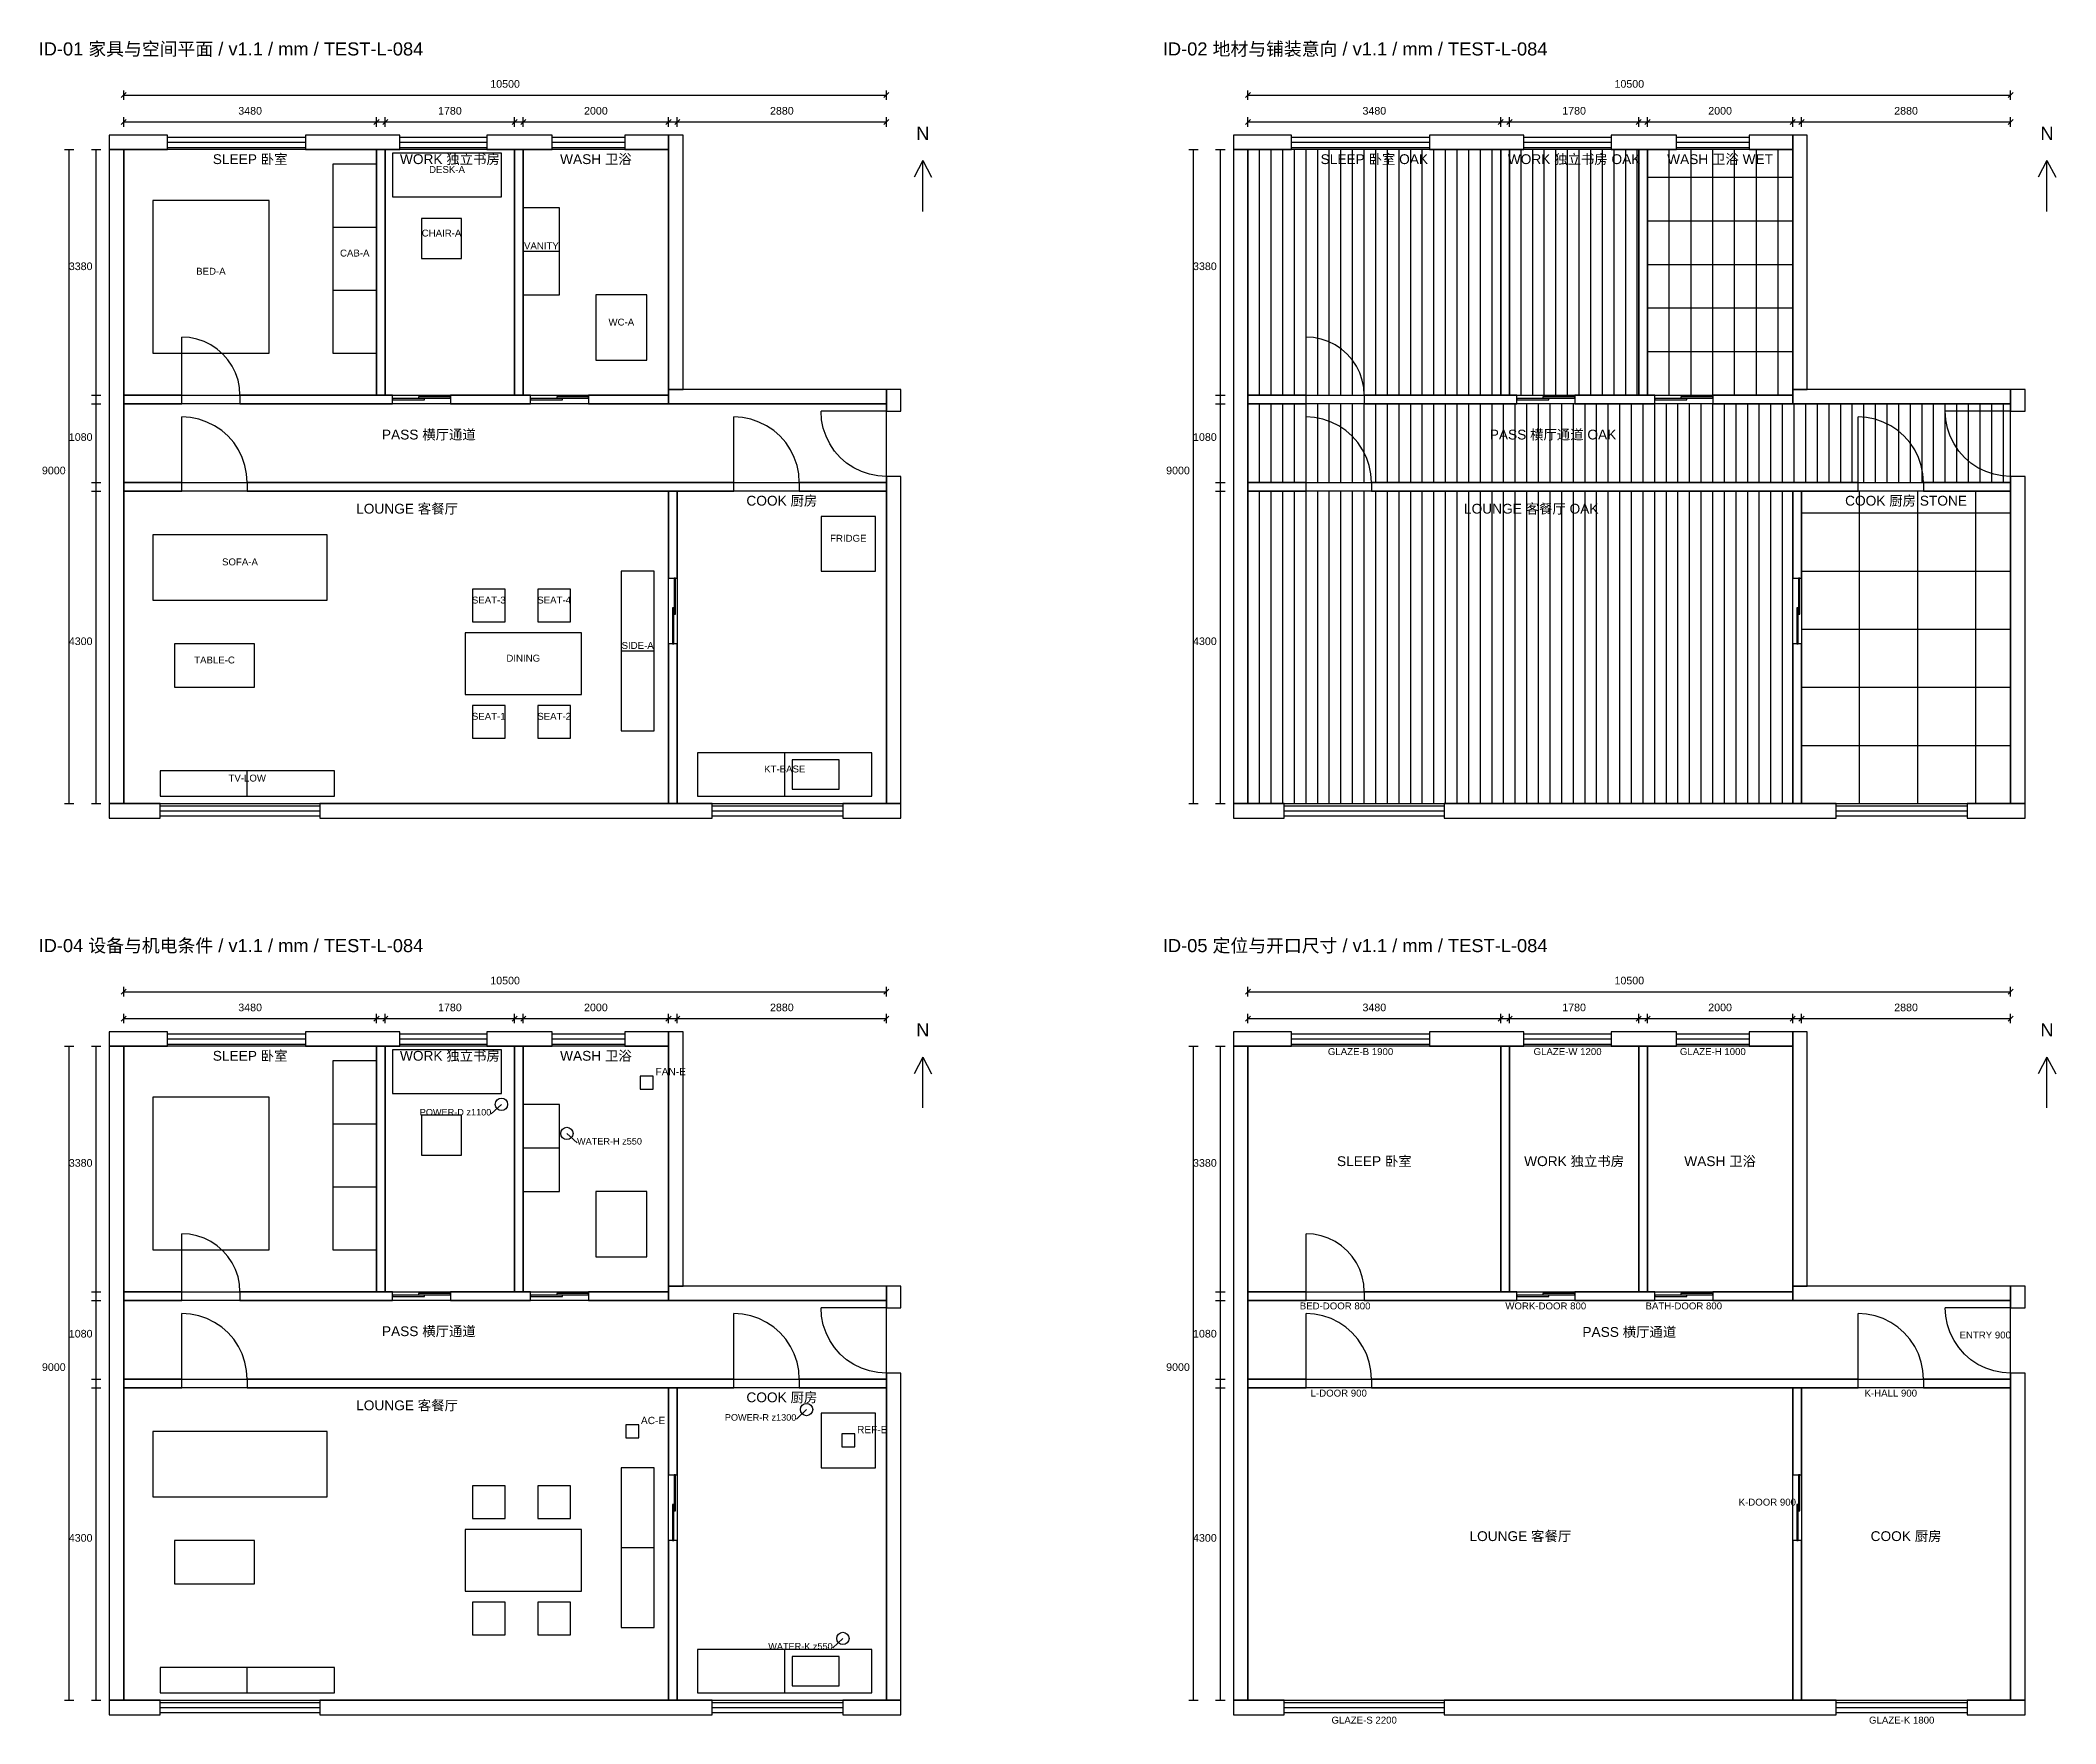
# Model space of a CAD drawing. Header units: millimetres. Extents: x -149 to 43839, y -16089 to 12503.
# Drawn here: x -149 to 27597, y -10662 to 12503 of the extents above; entities that cross this region are included whole.
import ezdxf
from ezdxf.enums import TextEntityAlignment as Align

# ---------------------------------------------------------------- set-up
doc = ezdxf.new("R2010")
doc.units = ezdxf.units.MM
for name, color, linetype in [('ID-01_DIMENSION', 7, 'Continuous'), ('ID-01_DOOR', 7, 'Continuous'), ('ID-01_FIXTURE', 7, 'Continuous'), ('ID-01_FLOOR', 7, 'Continuous'), ('ID-01_FURNITURE', 7, 'Continuous'), ('ID-01_LINE', 7, 'Continuous'), ('ID-01_NORTH', 7, 'Continuous'), ('ID-01_TEXT', 7, 'Continuous'), ('ID-01_WALL', 7, 'Continuous'), ('ID-01_WINDOW', 7, 'Continuous'), ('ID-02_DIMENSION', 7, 'Continuous'), ('ID-02_DOOR', 7, 'Continuous'), ('ID-02_FINISH_JOINT', 7, 'Continuous'), ('ID-02_FLOOR', 7, 'Continuous'), ('ID-02_NORTH', 7, 'Continuous'), ('ID-02_TEXT', 7, 'Continuous'), ('ID-02_WALL', 7, 'Continuous'), ('ID-02_WINDOW', 7, 'Continuous'), ('ID-04_DIMENSION', 7, 'Continuous'), ('ID-04_DOOR', 7, 'Continuous'), ('ID-04_EQUIPMENT', 7, 'Continuous'), ('ID-04_EQUIPMENT_LABEL', 7, 'Continuous'), ('ID-04_FIXTURE', 7, 'Continuous'), ('ID-04_FLOOR', 7, 'Continuous'), ('ID-04_FURNITURE', 7, 'Continuous'), ('ID-04_LINE', 7, 'Continuous'), ('ID-04_NORTH', 7, 'Continuous'), ('ID-04_SERVICE_LABEL', 1, 'Continuous'), ('ID-04_SERVICE_POINT', 1, 'Continuous'), ('ID-04_TEXT', 7, 'Continuous'), ('ID-04_WALL', 7, 'Continuous'), ('ID-04_WINDOW', 7, 'Continuous'), ('ID-05_DIMENSION', 7, 'Continuous'), ('ID-05_DOOR', 7, 'Continuous'), ('ID-05_FLOOR', 7, 'Continuous'), ('ID-05_FOOTPRINT', 7, 'Continuous'), ('ID-05_NORTH', 7, 'Continuous'), ('ID-05_TEXT', 7, 'Continuous'), ('ID-05_WALL', 7, 'Continuous'), ('ID-05_WINDOW', 7, 'Continuous')]:
    doc.layers.add(name, color=color, linetype=linetype)
doc.styles.add('CJK', font='Arial Unicode.ttf')

msp = doc.modelspace()

# ---------------------------------------------------------------- texts
at = {"style": 'CJK'}
for s, p in [('ID-01 家具与空间平面 / v1.1 / mm / TEST-L-084', (-172, 12295)), ('ID-02 地材与铺装意向 / v1.1 / mm / TEST-L-084', (15305, 12295)), ('ID-04 设备与机电条件 / v1.1 / mm / TEST-L-084', (-172, -44)), ('ID-05 定位与开口尺寸 / v1.1 / mm / TEST-L-084', (15305, -44))]:
    msp.add_text(s, height=180, dxfattribs=at).set_placement(p)
at = {"layer": 'ID-01_DIMENSION', "style": 'CJK'}
for s, p in [('10500', (6250, 11820)), ('3480', (2740, 11450)), ('1780', (5490, 11450)), ('2000', (7500, 11450)), ('2880', (10060, 11450))]:
    msp.add_text(s, height=105, dxfattribs=at).set_placement(p, align=Align.BOTTOM_CENTER)
for s, p in [('3380', (570, 9310)), ('1080', (570, 6960)), ('9000', (200, 6500)), ('4300', (570, 4150))]:
    msp.add_text(s, height=105, dxfattribs=at).set_placement(p, align=Align.BOTTOM_RIGHT)
at = {"layer": 'ID-01_TEXT', "style": 'CJK'}
for s, height, p in [('N', 180, (12000, 11080)), ('SLEEP 卧室', 135, (2740, 10760)), ('WORK 独立书房', 135, (5490, 10760)), ('WASH 卫浴', 135, (7500, 10760)), ('DESK-A', 95, (5450, 10650)), ('CHAIR-A', 95, (5375, 9775)), ('VANITY', 95, (6750, 9600)), ('CAB-A', 95, (4180, 9500)), ('BED-A', 95, (2200, 9250)), ('WC-A', 95, (7850, 8550)), ('PASS 横厅通道', 135, (5200, 6970)), ('LOUNGE 客餐厅', 135, (4900, 5950)), ('COOK 厨房', 135, (10060, 6060)), ('FRIDGE', 95, (10975, 5575)), ('SOFA-A', 95, (2600, 5250)), ('SEAT-3', 95, (6025, 4725)), ('SEAT-4', 95, (6925, 4725)), ('SIDE-A', 95, (8075, 4100)), ('TABLE-C', 95, (2250, 3900)), ('DINING', 95, (6500, 3925)), ('SEAT-1', 95, (6025, 3125)), ('SEAT-2', 95, (6925, 3125)), ('KT-BASE', 95, (10100, 2400)), ('TV-LOW', 95, (2700, 2275))]:
    msp.add_text(s, height=height, dxfattribs=at).set_placement(p, align=Align.BOTTOM_CENTER)
at = {"layer": 'ID-02_DIMENSION', "style": 'CJK'}
for s, p in [('10500', (21727, 11820)), ('3480', (18217, 11450)), ('1780', (20967, 11450)), ('2000', (22977, 11450)), ('2880', (25537, 11450))]:
    msp.add_text(s, height=105, dxfattribs=at).set_placement(p, align=Align.BOTTOM_CENTER)
for s, p in [('3380', (16047, 9310)), ('1080', (16047, 6960)), ('9000', (15677, 6500)), ('4300', (16047, 4150))]:
    msp.add_text(s, height=105, dxfattribs=at).set_placement(p, align=Align.BOTTOM_RIGHT)
at = {"layer": 'ID-02_TEXT', "style": 'CJK'}
for s, height, p in [('N', 180, (27477, 11080)), ('SLEEP 卧室 OAK', 135, (18217, 10760)), ('WORK 独立书房 OAK', 135, (20967, 10760)), ('WASH 卫浴 WET', 135, (22977, 10760)), ('PASS 横厅通道 OAK', 135, (20677, 6970)), ('LOUNGE 客餐厅 OAK', 135, (20377, 5950)), ('COOK 厨房 STONE', 135, (25537, 6060))]:
    msp.add_text(s, height=height, dxfattribs=at).set_placement(p, align=Align.BOTTOM_CENTER)
at = {"layer": 'ID-04_DIMENSION', "style": 'CJK'}
for s, p in [('10500', (6250, -519)), ('3480', (2740, -889)), ('1780', (5490, -889)), ('2000', (7500, -889)), ('2880', (10060, -889))]:
    msp.add_text(s, height=105, dxfattribs=at).set_placement(p, align=Align.BOTTOM_CENTER)
for s, p in [('3380', (570, -3029)), ('1080', (570, -5379)), ('9000', (200, -5839)), ('4300', (570, -8189))]:
    msp.add_text(s, height=105, dxfattribs=at).set_placement(p, align=Align.BOTTOM_RIGHT)
at = {"layer": 'ID-04_EQUIPMENT_LABEL', "style": 'CJK'}
for s, p in [('FAN-E', (8320, -1769)), ('AC-E', (8120, -6569)), ('REF-E', (11095, -6694))]:
    msp.add_text(s, height=100, dxfattribs=at).set_placement(p, align=Align.BOTTOM_LEFT)
at = {"layer": 'ID-04_SERVICE_LABEL', "style": 'CJK'}
for s, p in [('POWER-D z1100', (6060, -2319)), ('POWER-R z1300', (10260, -6519)), ('WATER-K z550', (10760, -9669))]:
    msp.add_text(s, height=90, dxfattribs=at).set_placement(p, align=Align.BOTTOM_RIGHT)
msp.add_text('WATER-H z550', height=90, dxfattribs=at).set_placement((7240, -2719), align=Align.BOTTOM_LEFT)
at = {"layer": 'ID-04_TEXT', "style": 'CJK'}
for s, height, p in [('N', 180, (12000, -1259)), ('SLEEP 卧室', 135, (2740, -1579)), ('WORK 独立书房', 135, (5490, -1579)), ('WASH 卫浴', 135, (7500, -1579)), ('PASS 横厅通道', 135, (5200, -5369)), ('COOK 厨房', 135, (10060, -6279)), ('LOUNGE 客餐厅', 135, (4900, -6389))]:
    msp.add_text(s, height=height, dxfattribs=at).set_placement(p, align=Align.BOTTOM_CENTER)
at = {"layer": 'ID-05_DIMENSION', "style": 'CJK'}
for s, p in [('10500', (21727, -519)), ('3480', (18217, -889)), ('1780', (20967, -889)), ('2000', (22977, -889)), ('2880', (25537, -889))]:
    msp.add_text(s, height=105, dxfattribs=at).set_placement(p, align=Align.BOTTOM_CENTER)
for s, p in [('3380', (16047, -3029)), ('1080', (16047, -5379)), ('9000', (15677, -5839)), ('4300', (16047, -8189))]:
    msp.add_text(s, height=105, dxfattribs=at).set_placement(p, align=Align.BOTTOM_RIGHT)
at = {"layer": 'ID-05_TEXT', "style": 'CJK'}
for s, height, p in [('N', 180, (27477, -1259)), ('GLAZE-B 1900', 95, (18027, -1489)), ('GLAZE-W 1200', 95, (20877, -1489)), ('GLAZE-H 1000', 95, (22877, -1489)), ('SLEEP 卧室', 135, (18217, -3029)), ('WORK 独立书房', 135, (20967, -3029)), ('WASH 卫浴', 135, (22977, -3029)), ('BED-DOOR 800', 95, (17677, -4989)), ('WORK-DOOR 800', 95, (20577, -4989)), ('BATH-DOOR 800', 95, (22477, -4989)), ('PASS 横厅通道', 135, (21727, -5379)), ('ENTRY 900', 95, (26627, -5389)), ('L-DOOR 900', 95, (17727, -6189)), ('K-HALL 900', 95, (25327, -6189)), ('K-DOOR 900', 95, (23627, -7689)), ('LOUNGE 客餐厅', 135, (20227, -8189)), ('COOK 厨房', 135, (25537, -8189)), ('GLAZE-S 2200', 95, (18077, -10689)), ('GLAZE-K 1800', 95, (25477, -10689))]:
    msp.add_text(s, height=height, dxfattribs=at).set_placement(p, align=Align.BOTTOM_CENTER)

# ---------------------------------------------------------------- linework, layer by layer
at = {"layer": 'ID-01_DIMENSION'}
for p, q in [((965, 11715), (1035, 11785)), ((1000, 11685), (1000, 11815)), ((1000, 11750), (11500, 11750)), ((11465, 11715), (11535, 11785)), ((11500, 11685), (11500, 11815)), ((965, 11345), (1035, 11415)), ((1000, 11315), (1000, 11445)), ((1000, 11380), (4480, 11380)), ((4445, 11345), (4515, 11415)), ((4445, 11345), (4515, 11415)), ((4480, 11315), (4480, 11445)), ((4480, 11315), (4480, 11445)), ((4480, 11380), (4600, 11380)), ((4565, 11345), (4635, 11415)), ((4565, 11345), (4635, 11415)), ((4600, 11315), (4600, 11445)), ((4600, 11315), (4600, 11445)), ((4600, 11380), (6380, 11380)), ((6345, 11345), (6415, 11415)), ((6345, 11345), (6415, 11415)), ((6380, 11315), (6380, 11445)), ((6380, 11315), (6380, 11445)), ((6380, 11380), (6500, 11380)), ((6465, 11345), (6535, 11415)), ((6465, 11345), (6535, 11415)), ((6500, 11315), (6500, 11445)), ((6500, 11315), (6500, 11445)), ((6500, 11380), (8500, 11380)), ((8465, 11345), (8535, 11415)), ((8465, 11345), (8535, 11415)), ((8500, 11315), (8500, 11445)), ((8500, 11315), (8500, 11445)), ((8500, 11380), (8620, 11380)), ((8585, 11345), (8655, 11415)), ((8585, 11345), (8655, 11415)), ((8620, 11315), (8620, 11445)), ((8620, 11315), (8620, 11445)), ((8620, 11380), (11500, 11380)), ((11465, 11345), (11535, 11415)), ((11500, 11315), (11500, 11445)), ((185, 11000), (315, 11000)), ((250, 2000), (250, 11000)), ((555, 11000), (685, 11000)), ((620, 7620), (620, 11000)), ((555, 7620), (685, 7620)), ((555, 7620), (685, 7620)), ((555, 7500), (685, 7500)), ((555, 7500), (685, 7500)), ((620, 7500), (620, 7620)), ((620, 6420), (620, 7500)), ((555, 6420), (685, 6420)), ((555, 6420), (685, 6420)), ((620, 6300), (620, 6420)), ((555, 6300), (685, 6300)), ((555, 6300), (685, 6300)), ((620, 2000), (620, 6300)), ((185, 2000), (315, 2000)), ((555, 2000), (685, 2000))]:
    msp.add_line(p, q, dxfattribs=at)
at = {"layer": 'ID-01_DOOR'}
for p, q in [((1800, 7620), (1800, 8420)), ((1904, 8413), (1800, 8420)), ((2007, 8393), (1904, 8413)), ((2106, 8359), (2007, 8393)), ((2200, 8313), (2106, 8359)), ((2287, 8255), (2200, 8313)), ((2366, 8186), (2287, 8255)), ((2435, 8107), (2366, 8186)), ((2493, 8020), (2435, 8107)), ((2539, 7926), (2493, 8020)), ((2573, 7827), (2539, 7926)), ((2593, 7724), (2573, 7827)), ((2600, 7620), (2593, 7724)), ((1800, 6420), (1800, 7320)), ((1917, 7312), (1800, 7320)), ((2033, 7289), (1917, 7312)), ((2144, 7251), (2033, 7289)), ((2250, 7199), (2144, 7251)), ((9400, 6420), (9400, 7320)), ((9517, 7312), (9400, 7320)), ((9633, 7289), (9517, 7312)), ((9744, 7251), (9633, 7289)), ((9850, 7199), (9744, 7251)), ((11500, 7400), (10600, 7400)), ((10608, 7283), (10600, 7400)), ((10631, 7167), (10608, 7283)), ((2348, 7134), (2250, 7199)), ((2436, 7056), (2348, 7134)), ((2514, 6968), (2436, 7056)), ((2579, 6870), (2514, 6968)), ((9948, 7134), (9850, 7199)), ((10036, 7056), (9948, 7134)), ((10114, 6968), (10036, 7056)), ((10179, 6870), (10114, 6968)), ((10669, 7056), (10631, 7167)), ((10721, 6950), (10669, 7056)), ((10786, 6852), (10721, 6950)), ((2631, 6764), (2579, 6870)), ((2669, 6653), (2631, 6764)), ((10231, 6764), (10179, 6870)), ((10269, 6653), (10231, 6764)), ((10864, 6764), (10786, 6852)), ((10952, 6686), (10864, 6764)), ((11050, 6621), (10952, 6686)), ((2692, 6537), (2669, 6653)), ((2700, 6420), (2692, 6537)), ((10292, 6537), (10269, 6653)), ((10300, 6420), (10292, 6537)), ((11156, 6569), (11050, 6621)), ((11267, 6531), (11156, 6569)), ((11383, 6508), (11267, 6531)), ((11500, 6500), (11383, 6508))]:
    msp.add_line(p, q, dxfattribs=at)
for points in [[(4700, 7554), (5140, 7554), (5140, 7574), (4700, 7574)], [(5060, 7578), (5500, 7578), (5500, 7598), (5060, 7598)], [(6600, 7554), (7040, 7554), (7040, 7574), (6600, 7574)], [(6960, 7578), (7400, 7578), (7400, 7598), (6960, 7598)], [(8578, 4605), (8598, 4605), (8598, 5100), (8578, 5100)], [(8554, 4200), (8574, 4200), (8574, 4695), (8554, 4695)]]:
    msp.add_lwpolyline(points, close=True, dxfattribs=at)
at = {"layer": 'ID-01_FIXTURE'}
msp.add_lwpolyline([(10200, 2200), (10850, 2200), (10850, 2600), (10200, 2600)], close=True, dxfattribs=at)
at = {"layer": 'ID-01_FLOOR'}
for points in [[(1000, 7620), (4480, 7620), (4480, 11000), (1000, 11000)], [(4600, 7620), (6380, 7620), (6380, 11000), (4600, 11000)], [(6500, 7620), (8500, 7620), (8500, 11000), (6500, 11000)], [(1000, 6420), (11500, 6420), (11500, 7500), (1000, 7500)], [(1000, 2000), (8500, 2000), (8500, 6300), (1000, 6300)], [(8620, 2000), (11500, 2000), (11500, 6300), (8620, 6300)]]:
    msp.add_lwpolyline(points, close=True, dxfattribs=at)
at = {"layer": 'ID-01_FURNITURE'}
for points in [[(4700, 10350), (6200, 10350), (6200, 10950), (4700, 10950)], [(3880, 8200), (4480, 8200), (4480, 10800), (3880, 10800)], [(1400, 8200), (3000, 8200), (3000, 10300), (1400, 10300)], [(5100, 9500), (5650, 9500), (5650, 10050), (5100, 10050)], [(6500, 9000), (7000, 9000), (7000, 10200), (6500, 10200)], [(7500, 8100), (8200, 8100), (8200, 9000), (7500, 9000)], [(10600, 5200), (11350, 5200), (11350, 5950), (10600, 5950)], [(1400, 4800), (3800, 4800), (3800, 5700), (1400, 5700)], [(7850, 3000), (8300, 3000), (8300, 5200), (7850, 5200)], [(5800, 4500), (6250, 4500), (6250, 4950), (5800, 4950)], [(6700, 4500), (7150, 4500), (7150, 4950), (6700, 4950)], [(1700, 3600), (2800, 3600), (2800, 4200), (1700, 4200)], [(5700, 3500), (7300, 3500), (7300, 4350), (5700, 4350)], [(5800, 2900), (6250, 2900), (6250, 3350), (5800, 3350)], [(6700, 2900), (7150, 2900), (7150, 3350), (6700, 3350)], [(8900, 2100), (11300, 2100), (11300, 2700), (8900, 2700)], [(1500, 2100), (3900, 2100), (3900, 2450), (1500, 2450)]]:
    msp.add_lwpolyline(points, close=True, dxfattribs=at)
at = {"layer": 'ID-01_LINE'}
for p, q in [((3880, 9933), (4480, 9933)), ((6500, 9600), (7000, 9600)), ((3880, 9067), (4480, 9067)), ((7850, 4100), (8300, 4100)), ((10100, 2100), (10100, 2700)), ((2700, 2100), (2700, 2450))]:
    msp.add_line(p, q, dxfattribs=at)
at = {"layer": 'ID-01_NORTH'}
for p, q in [((12000, 10850), (11880, 10620)), ((12000, 10150), (12000, 10850)), ((12000, 10850), (12120, 10620))]:
    msp.add_line(p, q, dxfattribs=at)
at = {"layer": 'ID-01_WALL'}
for points in [[(800, 11000), (1600, 11000), (1600, 11200), (800, 11200)], [(3500, 11000), (4800, 11000), (4800, 11200), (3500, 11200)], [(6000, 11000), (6900, 11000), (6900, 11200), (6000, 11200)], [(7900, 11000), (8500, 11000), (8500, 11200), (7900, 11200)], [(8500, 7700), (8700, 7700), (8700, 11200), (8500, 11200)], [(800, 2000), (1000, 2000), (1000, 11000), (800, 11000)], [(4480, 7620), (4600, 7620), (4600, 11000), (4480, 11000)], [(6380, 7620), (6500, 7620), (6500, 11000), (6380, 11000)], [(1000, 7500), (1800, 7500), (1800, 7620), (1000, 7620)], [(2600, 7500), (4700, 7500), (4700, 7620), (2600, 7620)], [(5500, 7500), (6600, 7500), (6600, 7620), (5500, 7620)], [(7400, 7500), (8500, 7500), (8500, 7620), (7400, 7620)], [(8500, 7500), (11500, 7500), (11500, 7700), (8500, 7700)], [(11500, 7400), (11700, 7400), (11700, 7700), (11500, 7700)], [(1000, 6300), (1800, 6300), (1800, 6420), (1000, 6420)], [(2700, 6300), (9400, 6300), (9400, 6420), (2700, 6420)], [(10300, 6300), (11500, 6300), (11500, 6420), (10300, 6420)], [(11500, 2000), (11700, 2000), (11700, 6500), (11500, 6500)], [(8500, 5100), (8620, 5100), (8620, 6300), (8500, 6300)], [(8500, 2000), (8620, 2000), (8620, 4200), (8500, 4200)], [(800, 1800), (1500, 1800), (1500, 2000), (800, 2000)], [(3700, 1800), (9100, 1800), (9100, 2000), (3700, 2000)], [(10900, 1800), (11700, 1800), (11700, 2000), (10900, 2000)]]:
    msp.add_lwpolyline(points, close=True, dxfattribs=at)
at = {"layer": 'ID-01_WINDOW'}
for p, q in [((1600, 11170), (3500, 11170)), ((1600, 11100), (3500, 11100)), ((4800, 11170), (6000, 11170)), ((4800, 11100), (6000, 11100)), ((6900, 11170), (7900, 11170)), ((6900, 11100), (7900, 11100)), ((1600, 11030), (3500, 11030)), ((4800, 11030), (6000, 11030)), ((6900, 11030), (7900, 11030)), ((1500, 1970), (3700, 1970)), ((9100, 1970), (10900, 1970)), ((1500, 1900), (3700, 1900)), ((1500, 1830), (3700, 1830)), ((9100, 1900), (10900, 1900)), ((9100, 1830), (10900, 1830))]:
    msp.add_line(p, q, dxfattribs=at)
at = {"layer": 'ID-02_DIMENSION'}
for p, q in [((16442, 11715), (16512, 11785)), ((16477, 11685), (16477, 11815)), ((16477, 11750), (26977, 11750)), ((26942, 11715), (27012, 11785)), ((26977, 11685), (26977, 11815)), ((16442, 11345), (16512, 11415)), ((16477, 11315), (16477, 11445)), ((16477, 11380), (19957, 11380)), ((19922, 11345), (19992, 11415)), ((19922, 11345), (19992, 11415)), ((19957, 11315), (19957, 11445)), ((19957, 11315), (19957, 11445)), ((19957, 11380), (20077, 11380)), ((20042, 11345), (20112, 11415)), ((20042, 11345), (20112, 11415)), ((20077, 11315), (20077, 11445)), ((20077, 11315), (20077, 11445)), ((20077, 11380), (21857, 11380)), ((21822, 11345), (21892, 11415)), ((21822, 11345), (21892, 11415)), ((21857, 11315), (21857, 11445)), ((21857, 11315), (21857, 11445)), ((21857, 11380), (21977, 11380)), ((21942, 11345), (22012, 11415)), ((21942, 11345), (22012, 11415)), ((21977, 11315), (21977, 11445)), ((21977, 11315), (21977, 11445)), ((21977, 11380), (23977, 11380)), ((23942, 11345), (24012, 11415)), ((23942, 11345), (24012, 11415)), ((23977, 11315), (23977, 11445)), ((23977, 11315), (23977, 11445)), ((23977, 11380), (24097, 11380)), ((24062, 11345), (24132, 11415)), ((24062, 11345), (24132, 11415)), ((24097, 11315), (24097, 11445)), ((24097, 11315), (24097, 11445)), ((24097, 11380), (26977, 11380)), ((26942, 11345), (27012, 11415)), ((26977, 11315), (26977, 11445)), ((15662, 11000), (15792, 11000)), ((15727, 2000), (15727, 11000)), ((16032, 11000), (16162, 11000)), ((16097, 7620), (16097, 11000)), ((16032, 7620), (16162, 7620)), ((16032, 7620), (16162, 7620)), ((16032, 7500), (16162, 7500)), ((16032, 7500), (16162, 7500)), ((16097, 7500), (16097, 7620)), ((16097, 6420), (16097, 7500)), ((16032, 6420), (16162, 6420)), ((16032, 6420), (16162, 6420)), ((16097, 6300), (16097, 6420)), ((16032, 6300), (16162, 6300)), ((16032, 6300), (16162, 6300)), ((16097, 2000), (16097, 6300)), ((15662, 2000), (15792, 2000)), ((16032, 2000), (16162, 2000))]:
    msp.add_line(p, q, dxfattribs=at)
at = {"layer": 'ID-02_DOOR'}
for p, q in [((17277, 7620), (17277, 8420)), ((17381, 8413), (17277, 8420)), ((17484, 8393), (17381, 8413)), ((17583, 8359), (17484, 8393)), ((17677, 8313), (17583, 8359)), ((17764, 8255), (17677, 8313)), ((17843, 8186), (17764, 8255)), ((17912, 8107), (17843, 8186)), ((17970, 8020), (17912, 8107)), ((18016, 7926), (17970, 8020)), ((18050, 7827), (18016, 7926)), ((18070, 7724), (18050, 7827)), ((18077, 7620), (18070, 7724)), ((17277, 6420), (17277, 7320)), ((17394, 7312), (17277, 7320)), ((17510, 7289), (17394, 7312)), ((17621, 7251), (17510, 7289)), ((17727, 7199), (17621, 7251)), ((24877, 6420), (24877, 7320)), ((24994, 7312), (24877, 7320)), ((25110, 7289), (24994, 7312)), ((25221, 7251), (25110, 7289)), ((25327, 7199), (25221, 7251)), ((26977, 7400), (26077, 7400)), ((26085, 7283), (26077, 7400)), ((26108, 7167), (26085, 7283)), ((17825, 7134), (17727, 7199)), ((17913, 7056), (17825, 7134)), ((17991, 6968), (17913, 7056)), ((18056, 6870), (17991, 6968)), ((25425, 7134), (25327, 7199)), ((25513, 7056), (25425, 7134)), ((25591, 6968), (25513, 7056)), ((25656, 6870), (25591, 6968)), ((26146, 7056), (26108, 7167)), ((26198, 6950), (26146, 7056)), ((26263, 6852), (26198, 6950)), ((18108, 6764), (18056, 6870)), ((18146, 6653), (18108, 6764)), ((25708, 6764), (25656, 6870)), ((25746, 6653), (25708, 6764)), ((26341, 6764), (26263, 6852)), ((26429, 6686), (26341, 6764)), ((26527, 6621), (26429, 6686)), ((18169, 6537), (18146, 6653)), ((18177, 6420), (18169, 6537)), ((25769, 6537), (25746, 6653)), ((25777, 6420), (25769, 6537)), ((26633, 6569), (26527, 6621)), ((26744, 6531), (26633, 6569)), ((26860, 6508), (26744, 6531)), ((26977, 6500), (26860, 6508))]:
    msp.add_line(p, q, dxfattribs=at)
for points in [[(20177, 7554), (20617, 7554), (20617, 7574), (20177, 7574)], [(20537, 7578), (20977, 7578), (20977, 7598), (20537, 7598)], [(22077, 7554), (22517, 7554), (22517, 7574), (22077, 7574)], [(22437, 7578), (22877, 7578), (22877, 7598), (22437, 7598)], [(24055, 4605), (24075, 4605), (24075, 5100), (24055, 5100)], [(24031, 4200), (24051, 4200), (24051, 4695), (24031, 4695)]]:
    msp.add_lwpolyline(points, close=True, dxfattribs=at)
at = {"layer": 'ID-02_FINISH_JOINT'}
for p, q in [((16637, 7620), (16637, 11000)), ((16797, 7620), (16797, 11000)), ((16957, 7620), (16957, 11000)), ((17117, 7620), (17117, 11000)), ((17277, 7620), (17277, 11000)), ((17437, 7620), (17437, 11000)), ((17597, 7620), (17597, 11000)), ((17757, 7620), (17757, 11000)), ((17917, 7620), (17917, 11000)), ((18077, 7620), (18077, 11000)), ((18237, 7620), (18237, 11000)), ((18397, 7620), (18397, 11000)), ((18557, 7620), (18557, 11000)), ((18717, 7620), (18717, 11000)), ((18877, 7620), (18877, 11000)), ((19037, 7620), (19037, 11000)), ((19197, 7620), (19197, 11000)), ((19357, 7620), (19357, 11000)), ((19517, 7620), (19517, 11000)), ((19677, 7620), (19677, 11000)), ((19837, 7620), (19837, 11000)), ((20237, 7620), (20237, 11000)), ((20397, 7620), (20397, 11000)), ((20557, 7620), (20557, 11000)), ((20717, 7620), (20717, 11000)), ((20877, 7620), (20877, 11000)), ((21037, 7620), (21037, 11000)), ((21197, 7620), (21197, 11000)), ((21357, 7620), (21357, 11000)), ((21517, 7620), (21517, 11000)), ((21677, 7620), (21677, 11000)), ((21837, 7620), (21837, 11000)), ((22277, 7620), (22277, 11000)), ((22577, 7620), (22577, 11000)), ((22877, 7620), (22877, 11000)), ((23177, 7620), (23177, 11000)), ((23477, 7620), (23477, 11000)), ((23777, 7620), (23777, 11000)), ((21977, 10620), (23977, 10620)), ((21977, 10020), (23977, 10020)), ((21977, 9420), (23977, 9420)), ((21977, 8820), (23977, 8820)), ((21977, 8220), (23977, 8220)), ((16637, 6420), (16637, 7500)), ((16797, 6420), (16797, 7500)), ((16957, 6420), (16957, 7500)), ((17117, 6420), (17117, 7500)), ((17277, 6420), (17277, 7500)), ((17437, 6420), (17437, 7500)), ((17597, 6420), (17597, 7500)), ((17757, 6420), (17757, 7500)), ((17917, 6420), (17917, 7500)), ((18077, 6420), (18077, 7500)), ((18237, 6420), (18237, 7500)), ((18397, 6420), (18397, 7500)), ((18557, 6420), (18557, 7500)), ((18717, 6420), (18717, 7500)), ((18877, 6420), (18877, 7500)), ((19037, 6420), (19037, 7500)), ((19197, 6420), (19197, 7500)), ((19357, 6420), (19357, 7500)), ((19517, 6420), (19517, 7500)), ((19677, 6420), (19677, 7500)), ((19837, 6420), (19837, 7500)), ((19997, 6420), (19997, 7500)), ((20157, 6420), (20157, 7500)), ((20317, 6420), (20317, 7500)), ((20477, 6420), (20477, 7500)), ((20637, 6420), (20637, 7500)), ((20797, 6420), (20797, 7500)), ((20957, 6420), (20957, 7500)), ((21117, 6420), (21117, 7500)), ((21277, 6420), (21277, 7500)), ((21437, 6420), (21437, 7500)), ((21597, 6420), (21597, 7500)), ((21757, 6420), (21757, 7500)), ((21917, 6420), (21917, 7500)), ((22077, 6420), (22077, 7500)), ((22237, 6420), (22237, 7500)), ((22397, 6420), (22397, 7500)), ((22557, 6420), (22557, 7500)), ((22717, 6420), (22717, 7500)), ((22877, 6420), (22877, 7500)), ((23037, 6420), (23037, 7500)), ((23197, 6420), (23197, 7500)), ((23357, 6420), (23357, 7500)), ((23517, 6420), (23517, 7500)), ((23677, 6420), (23677, 7500)), ((23837, 6420), (23837, 7500)), ((23997, 6420), (23997, 7500)), ((24157, 6420), (24157, 7500)), ((24317, 6420), (24317, 7500)), ((24477, 6420), (24477, 7500)), ((24637, 6420), (24637, 7500)), ((24797, 6420), (24797, 7500)), ((24957, 6420), (24957, 7500)), ((25117, 6420), (25117, 7500)), ((25277, 6420), (25277, 7500)), ((25437, 6420), (25437, 7500)), ((25597, 6420), (25597, 7500)), ((25757, 6420), (25757, 7500)), ((25917, 6420), (25917, 7500)), ((26077, 6420), (26077, 7500)), ((26237, 6420), (26237, 7500)), ((26397, 6420), (26397, 7500)), ((26557, 6420), (26557, 7500)), ((26717, 6420), (26717, 7500)), ((26877, 6420), (26877, 7500)), ((16637, 2000), (16637, 6300)), ((16797, 2000), (16797, 6300)), ((16957, 2000), (16957, 6300)), ((17117, 2000), (17117, 6300)), ((17277, 2000), (17277, 6300)), ((17437, 2000), (17437, 6300)), ((17597, 2000), (17597, 6300)), ((17757, 2000), (17757, 6300)), ((17917, 2000), (17917, 6300)), ((18077, 2000), (18077, 6300)), ((18237, 2000), (18237, 6300)), ((18397, 2000), (18397, 6300)), ((18557, 2000), (18557, 6300)), ((18717, 2000), (18717, 6300)), ((18877, 2000), (18877, 6300)), ((19037, 2000), (19037, 6300)), ((19197, 2000), (19197, 6300)), ((19357, 2000), (19357, 6300)), ((19517, 2000), (19517, 6300)), ((19677, 2000), (19677, 6300)), ((19837, 2000), (19837, 6300)), ((19997, 2000), (19997, 6300)), ((20157, 2000), (20157, 6300)), ((20317, 2000), (20317, 6300)), ((20477, 2000), (20477, 6300)), ((20637, 2000), (20637, 6300)), ((20797, 2000), (20797, 6300)), ((20957, 2000), (20957, 6300)), ((21117, 2000), (21117, 6300)), ((21277, 2000), (21277, 6300)), ((21437, 2000), (21437, 6300)), ((21597, 2000), (21597, 6300)), ((21757, 2000), (21757, 6300)), ((21917, 2000), (21917, 6300)), ((22077, 2000), (22077, 6300)), ((22237, 2000), (22237, 6300)), ((22397, 2000), (22397, 6300)), ((22557, 2000), (22557, 6300)), ((22717, 2000), (22717, 6300)), ((22877, 2000), (22877, 6300)), ((23037, 2000), (23037, 6300)), ((23197, 2000), (23197, 6300)), ((23357, 2000), (23357, 6300)), ((23517, 2000), (23517, 6300)), ((23677, 2000), (23677, 6300)), ((23837, 2000), (23837, 6300)), ((24897, 2000), (24897, 6300)), ((25697, 2000), (25697, 6300)), ((26497, 2000), (26497, 6300)), ((24097, 6000), (26977, 6000)), ((24097, 5200), (26977, 5200)), ((24097, 4400), (26977, 4400)), ((24097, 3600), (26977, 3600)), ((24097, 2800), (26977, 2800))]:
    msp.add_line(p, q, dxfattribs=at)
at = {"layer": 'ID-02_FLOOR'}
for points in [[(16477, 7620), (19957, 7620), (19957, 11000), (16477, 11000)], [(20077, 7620), (21857, 7620), (21857, 11000), (20077, 11000)], [(21977, 7620), (23977, 7620), (23977, 11000), (21977, 11000)], [(16477, 6420), (26977, 6420), (26977, 7500), (16477, 7500)], [(16477, 2000), (23977, 2000), (23977, 6300), (16477, 6300)], [(24097, 2000), (26977, 2000), (26977, 6300), (24097, 6300)]]:
    msp.add_lwpolyline(points, close=True, dxfattribs=at)
at = {"layer": 'ID-02_NORTH'}
for p, q in [((27477, 10850), (27357, 10620)), ((27477, 10150), (27477, 10850)), ((27477, 10850), (27597, 10620))]:
    msp.add_line(p, q, dxfattribs=at)
at = {"layer": 'ID-02_WALL'}
for points in [[(16277, 11000), (17077, 11000), (17077, 11200), (16277, 11200)], [(18977, 11000), (20277, 11000), (20277, 11200), (18977, 11200)], [(21477, 11000), (22377, 11000), (22377, 11200), (21477, 11200)], [(23377, 11000), (23977, 11000), (23977, 11200), (23377, 11200)], [(23977, 7700), (24177, 7700), (24177, 11200), (23977, 11200)], [(16277, 2000), (16477, 2000), (16477, 11000), (16277, 11000)], [(19957, 7620), (20077, 7620), (20077, 11000), (19957, 11000)], [(21857, 7620), (21977, 7620), (21977, 11000), (21857, 11000)], [(16477, 7500), (17277, 7500), (17277, 7620), (16477, 7620)], [(18077, 7500), (20177, 7500), (20177, 7620), (18077, 7620)], [(20977, 7500), (22077, 7500), (22077, 7620), (20977, 7620)], [(22877, 7500), (23977, 7500), (23977, 7620), (22877, 7620)], [(23977, 7500), (26977, 7500), (26977, 7700), (23977, 7700)], [(26977, 7400), (27177, 7400), (27177, 7700), (26977, 7700)], [(16477, 6300), (17277, 6300), (17277, 6420), (16477, 6420)], [(18177, 6300), (24877, 6300), (24877, 6420), (18177, 6420)], [(25777, 6300), (26977, 6300), (26977, 6420), (25777, 6420)], [(26977, 2000), (27177, 2000), (27177, 6500), (26977, 6500)], [(23977, 5100), (24097, 5100), (24097, 6300), (23977, 6300)], [(23977, 2000), (24097, 2000), (24097, 4200), (23977, 4200)], [(16277, 1800), (16977, 1800), (16977, 2000), (16277, 2000)], [(19177, 1800), (24577, 1800), (24577, 2000), (19177, 2000)], [(26377, 1800), (27177, 1800), (27177, 2000), (26377, 2000)]]:
    msp.add_lwpolyline(points, close=True, dxfattribs=at)
at = {"layer": 'ID-02_WINDOW'}
for p, q in [((17077, 11170), (18977, 11170)), ((17077, 11100), (18977, 11100)), ((20277, 11170), (21477, 11170)), ((20277, 11100), (21477, 11100)), ((22377, 11170), (23377, 11170)), ((22377, 11100), (23377, 11100)), ((17077, 11030), (18977, 11030)), ((20277, 11030), (21477, 11030)), ((22377, 11030), (23377, 11030)), ((16977, 1970), (19177, 1970)), ((24577, 1970), (26377, 1970)), ((16977, 1900), (19177, 1900)), ((16977, 1830), (19177, 1830)), ((24577, 1900), (26377, 1900)), ((24577, 1830), (26377, 1830))]:
    msp.add_line(p, q, dxfattribs=at)
at = {"layer": 'ID-04_DIMENSION'}
for p, q in [((965, -624), (1035, -554)), ((1000, -654), (1000, -524)), ((11465, -624), (11535, -554)), ((11500, -654), (11500, -524)), ((1000, -589), (11500, -589)), ((965, -994), (1035, -924)), ((1000, -1024), (1000, -894)), ((1000, -959), (4480, -959)), ((4445, -994), (4515, -924)), ((4445, -994), (4515, -924)), ((4480, -1024), (4480, -894)), ((4480, -1024), (4480, -894)), ((4480, -959), (4600, -959)), ((4565, -994), (4635, -924)), ((4565, -994), (4635, -924)), ((4600, -1024), (4600, -894)), ((4600, -1024), (4600, -894)), ((4600, -959), (6380, -959)), ((6345, -994), (6415, -924)), ((6345, -994), (6415, -924)), ((6380, -1024), (6380, -894)), ((6380, -1024), (6380, -894)), ((6380, -959), (6500, -959)), ((6465, -994), (6535, -924)), ((6465, -994), (6535, -924)), ((6500, -1024), (6500, -894)), ((6500, -1024), (6500, -894)), ((6500, -959), (8500, -959)), ((8465, -994), (8535, -924)), ((8465, -994), (8535, -924)), ((8500, -1024), (8500, -894)), ((8500, -1024), (8500, -894)), ((8500, -959), (8620, -959)), ((8585, -994), (8655, -924)), ((8585, -994), (8655, -924)), ((8620, -1024), (8620, -894)), ((8620, -1024), (8620, -894)), ((8620, -959), (11500, -959)), ((11465, -994), (11535, -924)), ((11500, -1024), (11500, -894)), ((185, -1339), (315, -1339)), ((250, -10339), (250, -1339)), ((555, -1339), (685, -1339)), ((620, -4719), (620, -1339)), ((555, -4719), (685, -4719)), ((555, -4719), (685, -4719)), ((555, -4839), (685, -4839)), ((555, -4839), (685, -4839)), ((620, -4839), (620, -4719)), ((620, -5919), (620, -4839)), ((555, -5919), (685, -5919)), ((555, -5919), (685, -5919)), ((555, -6039), (685, -6039)), ((555, -6039), (685, -6039)), ((620, -6039), (620, -5919)), ((620, -10339), (620, -6039)), ((185, -10339), (315, -10339)), ((555, -10339), (685, -10339))]:
    msp.add_line(p, q, dxfattribs=at)
at = {"layer": 'ID-04_DOOR'}
for p, q in [((1800, -4719), (1800, -3919)), ((1904, -3926), (1800, -3919)), ((2007, -3946), (1904, -3926)), ((2106, -3980), (2007, -3946)), ((2200, -4026), (2106, -3980)), ((2287, -4084), (2200, -4026)), ((2366, -4153), (2287, -4084)), ((2435, -4232), (2366, -4153)), ((2493, -4319), (2435, -4232)), ((2539, -4413), (2493, -4319)), ((2573, -4512), (2539, -4413)), ((2593, -4614), (2573, -4512)), ((2600, -4719), (2593, -4614)), ((11500, -4939), (10600, -4939)), ((10608, -5056), (10600, -4939)), ((1800, -5919), (1800, -5019)), ((1917, -5026), (1800, -5019)), ((2033, -5049), (1917, -5026)), ((2144, -5087), (2033, -5049)), ((2250, -5139), (2144, -5087)), ((2348, -5205), (2250, -5139)), ((2436, -5282), (2348, -5205)), ((9400, -5919), (9400, -5019)), ((9517, -5026), (9400, -5019)), ((9633, -5049), (9517, -5026)), ((9744, -5087), (9633, -5049)), ((9850, -5139), (9744, -5087)), ((9948, -5205), (9850, -5139)), ((10036, -5282), (9948, -5205)), ((10631, -5172), (10608, -5056)), ((10669, -5283), (10631, -5172)), ((2514, -5371), (2436, -5282)), ((2579, -5469), (2514, -5371)), ((2631, -5574), (2579, -5469)), ((10114, -5371), (10036, -5282)), ((10179, -5469), (10114, -5371)), ((10231, -5574), (10179, -5469)), ((10721, -5389), (10669, -5283)), ((10786, -5487), (10721, -5389)), ((10864, -5575), (10786, -5487)), ((2669, -5686), (2631, -5574)), ((2692, -5801), (2669, -5686)), ((2700, -5919), (2692, -5801)), ((10269, -5686), (10231, -5574)), ((10292, -5801), (10269, -5686)), ((10300, -5919), (10292, -5801)), ((10952, -5653), (10864, -5575)), ((11050, -5718), (10952, -5653)), ((11156, -5770), (11050, -5718)), ((11267, -5808), (11156, -5770)), ((11383, -5831), (11267, -5808)), ((11500, -5839), (11383, -5831))]:
    msp.add_line(p, q, dxfattribs=at)
for points in [[(4700, -4785), (5140, -4785), (5140, -4765), (4700, -4765)], [(5060, -4761), (5500, -4761), (5500, -4741), (5060, -4741)], [(6600, -4785), (7040, -4785), (7040, -4765), (6600, -4765)], [(6960, -4761), (7400, -4761), (7400, -4741), (6960, -4741)], [(8578, -7734), (8598, -7734), (8598, -7239), (8578, -7239)], [(8554, -8139), (8574, -8139), (8574, -7644), (8554, -7644)]]:
    msp.add_lwpolyline(points, close=True, dxfattribs=at)
at = {"layer": 'ID-04_EQUIPMENT'}
for points in [[(8110, -1929), (8290, -1929), (8290, -1749), (8110, -1749)], [(7910, -6729), (8090, -6729), (8090, -6549), (7910, -6549)], [(10885, -6854), (11065, -6854), (11065, -6674), (10885, -6674)]]:
    msp.add_lwpolyline(points, close=True, dxfattribs=at)
at = {"layer": 'ID-04_FIXTURE'}
msp.add_lwpolyline([(10200, -10139), (10850, -10139), (10850, -9739), (10200, -9739)], close=True, dxfattribs=at)
at = {"layer": 'ID-04_FLOOR'}
for points in [[(1000, -4719), (4480, -4719), (4480, -1339), (1000, -1339)], [(4600, -4719), (6380, -4719), (6380, -1339), (4600, -1339)], [(6500, -4719), (8500, -4719), (8500, -1339), (6500, -1339)], [(1000, -5919), (11500, -5919), (11500, -4839), (1000, -4839)], [(1000, -10339), (8500, -10339), (8500, -6039), (1000, -6039)], [(8620, -10339), (11500, -10339), (11500, -6039), (8620, -6039)]]:
    msp.add_lwpolyline(points, close=True, dxfattribs=at)
at = {"layer": 'ID-04_FURNITURE'}
for points in [[(3880, -4139), (4480, -4139), (4480, -1539), (3880, -1539)], [(4700, -1989), (6200, -1989), (6200, -1389), (4700, -1389)], [(1400, -4139), (3000, -4139), (3000, -2039), (1400, -2039)], [(6500, -3339), (7000, -3339), (7000, -2139), (6500, -2139)], [(5100, -2839), (5650, -2839), (5650, -2289), (5100, -2289)], [(7500, -4239), (8200, -4239), (8200, -3339), (7500, -3339)], [(1400, -7539), (3800, -7539), (3800, -6639), (1400, -6639)], [(10600, -7139), (11350, -7139), (11350, -6389), (10600, -6389)], [(7850, -9339), (8300, -9339), (8300, -7139), (7850, -7139)], [(5800, -7839), (6250, -7839), (6250, -7389), (5800, -7389)], [(6700, -7839), (7150, -7839), (7150, -7389), (6700, -7389)], [(5700, -8839), (7300, -8839), (7300, -7989), (5700, -7989)], [(1700, -8739), (2800, -8739), (2800, -8139), (1700, -8139)], [(5800, -9439), (6250, -9439), (6250, -8989), (5800, -8989)], [(6700, -9439), (7150, -9439), (7150, -8989), (6700, -8989)], [(8900, -10239), (11300, -10239), (11300, -9639), (8900, -9639)], [(1500, -10239), (3900, -10239), (3900, -9889), (1500, -9889)]]:
    msp.add_lwpolyline(points, close=True, dxfattribs=at)
at = {"layer": 'ID-04_LINE'}
for p, q in [((3880, -2405), (4480, -2405)), ((6500, -2739), (7000, -2739)), ((3880, -3272), (4480, -3272)), ((7850, -8239), (8300, -8239)), ((10100, -10239), (10100, -9639)), ((2700, -10239), (2700, -9889))]:
    msp.add_line(p, q, dxfattribs=at)
at = {"layer": 'ID-04_NORTH'}
for p, q in [((12000, -1489), (11880, -1719)), ((12000, -2189), (12000, -1489)), ((12000, -1489), (12120, -1719))]:
    msp.add_line(p, q, dxfattribs=at)
at = {"layer": 'ID-04_SERVICE_LABEL'}
for p, q in [((6200, -2139), (6060, -2269)), ((7100, -2539), (7240, -2669)), ((10400, -6339), (10260, -6469)), ((10900, -9489), (10760, -9619))]:
    msp.add_line(p, q, dxfattribs=at)
at = {"layer": 'ID-04_SERVICE_POINT'}
for centre in [(6200, -2139), (7100, -2539), (10400, -6339), (10900, -9489)]:
    msp.add_circle(centre, 85, dxfattribs=at)
at = {"layer": 'ID-04_WALL'}
for points in [[(800, -1339), (1600, -1339), (1600, -1139), (800, -1139)], [(800, -10339), (1000, -10339), (1000, -1339), (800, -1339)], [(3500, -1339), (4800, -1339), (4800, -1139), (3500, -1139)], [(4480, -4719), (4600, -4719), (4600, -1339), (4480, -1339)], [(6000, -1339), (6900, -1339), (6900, -1139), (6000, -1139)], [(6380, -4719), (6500, -4719), (6500, -1339), (6380, -1339)], [(7900, -1339), (8500, -1339), (8500, -1139), (7900, -1139)], [(8500, -4639), (8700, -4639), (8700, -1139), (8500, -1139)], [(8500, -4839), (11500, -4839), (11500, -4639), (8500, -4639)], [(11500, -4939), (11700, -4939), (11700, -4639), (11500, -4639)], [(1000, -4839), (1800, -4839), (1800, -4719), (1000, -4719)], [(2600, -4839), (4700, -4839), (4700, -4719), (2600, -4719)], [(5500, -4839), (6600, -4839), (6600, -4719), (5500, -4719)], [(7400, -4839), (8500, -4839), (8500, -4719), (7400, -4719)], [(1000, -6039), (1800, -6039), (1800, -5919), (1000, -5919)], [(2700, -6039), (9400, -6039), (9400, -5919), (2700, -5919)], [(8500, -7239), (8620, -7239), (8620, -6039), (8500, -6039)], [(10300, -6039), (11500, -6039), (11500, -5919), (10300, -5919)], [(11500, -10339), (11700, -10339), (11700, -5839), (11500, -5839)], [(8500, -10339), (8620, -10339), (8620, -8139), (8500, -8139)], [(800, -10539), (1500, -10539), (1500, -10339), (800, -10339)], [(3700, -10539), (9100, -10539), (9100, -10339), (3700, -10339)], [(10900, -10539), (11700, -10539), (11700, -10339), (10900, -10339)]]:
    msp.add_lwpolyline(points, close=True, dxfattribs=at)
at = {"layer": 'ID-04_WINDOW'}
for p, q in [((1600, -1169), (3500, -1169)), ((1600, -1239), (3500, -1239)), ((1600, -1309), (3500, -1309)), ((4800, -1169), (6000, -1169)), ((4800, -1239), (6000, -1239)), ((4800, -1309), (6000, -1309)), ((6900, -1169), (7900, -1169)), ((6900, -1239), (7900, -1239)), ((6900, -1309), (7900, -1309)), ((1500, -10369), (3700, -10369)), ((1500, -10439), (3700, -10439)), ((1500, -10509), (3700, -10509)), ((9100, -10369), (10900, -10369)), ((9100, -10439), (10900, -10439)), ((9100, -10509), (10900, -10509))]:
    msp.add_line(p, q, dxfattribs=at)
at = {"layer": 'ID-05_DIMENSION'}
for p, q in [((16442, -624), (16512, -554)), ((16477, -654), (16477, -524)), ((26942, -624), (27012, -554)), ((26977, -654), (26977, -524)), ((16477, -589), (26977, -589)), ((16442, -994), (16512, -924)), ((16477, -1024), (16477, -894)), ((16477, -959), (19957, -959)), ((19922, -994), (19992, -924)), ((19922, -994), (19992, -924)), ((19957, -1024), (19957, -894)), ((19957, -1024), (19957, -894)), ((19957, -959), (20077, -959)), ((20042, -994), (20112, -924)), ((20042, -994), (20112, -924)), ((20077, -1024), (20077, -894)), ((20077, -1024), (20077, -894)), ((20077, -959), (21857, -959)), ((21822, -994), (21892, -924)), ((21822, -994), (21892, -924)), ((21857, -1024), (21857, -894)), ((21857, -1024), (21857, -894)), ((21857, -959), (21977, -959)), ((21942, -994), (22012, -924)), ((21942, -994), (22012, -924)), ((21977, -1024), (21977, -894)), ((21977, -1024), (21977, -894)), ((21977, -959), (23977, -959)), ((23942, -994), (24012, -924)), ((23942, -994), (24012, -924)), ((23977, -1024), (23977, -894)), ((23977, -1024), (23977, -894)), ((23977, -959), (24097, -959)), ((24062, -994), (24132, -924)), ((24062, -994), (24132, -924)), ((24097, -1024), (24097, -894)), ((24097, -1024), (24097, -894)), ((24097, -959), (26977, -959)), ((26942, -994), (27012, -924)), ((26977, -1024), (26977, -894)), ((15662, -1339), (15792, -1339)), ((15727, -10339), (15727, -1339)), ((16032, -1339), (16162, -1339)), ((16097, -4719), (16097, -1339)), ((16032, -4719), (16162, -4719)), ((16032, -4719), (16162, -4719)), ((16032, -4839), (16162, -4839)), ((16032, -4839), (16162, -4839)), ((16097, -4839), (16097, -4719)), ((16097, -5919), (16097, -4839)), ((16032, -5919), (16162, -5919)), ((16032, -5919), (16162, -5919)), ((16032, -6039), (16162, -6039)), ((16032, -6039), (16162, -6039)), ((16097, -6039), (16097, -5919)), ((16097, -10339), (16097, -6039)), ((15662, -10339), (15792, -10339)), ((16032, -10339), (16162, -10339))]:
    msp.add_line(p, q, dxfattribs=at)
at = {"layer": 'ID-05_DOOR'}
for p, q in [((17277, -4719), (17277, -3919)), ((17381, -3926), (17277, -3919)), ((17484, -3946), (17381, -3926)), ((17583, -3980), (17484, -3946)), ((17677, -4026), (17583, -3980)), ((17764, -4084), (17677, -4026)), ((17843, -4153), (17764, -4084)), ((17912, -4232), (17843, -4153)), ((17970, -4319), (17912, -4232)), ((18016, -4413), (17970, -4319)), ((18050, -4512), (18016, -4413)), ((18070, -4614), (18050, -4512)), ((18077, -4719), (18070, -4614)), ((26977, -4939), (26077, -4939)), ((26085, -5056), (26077, -4939)), ((17277, -5919), (17277, -5019)), ((17394, -5026), (17277, -5019)), ((17510, -5049), (17394, -5026)), ((17621, -5087), (17510, -5049)), ((17727, -5139), (17621, -5087)), ((17825, -5205), (17727, -5139)), ((17913, -5282), (17825, -5205)), ((24877, -5919), (24877, -5019)), ((24994, -5026), (24877, -5019)), ((25110, -5049), (24994, -5026)), ((25221, -5087), (25110, -5049)), ((25327, -5139), (25221, -5087)), ((25425, -5205), (25327, -5139)), ((25513, -5282), (25425, -5205)), ((26108, -5172), (26085, -5056)), ((26146, -5283), (26108, -5172)), ((17991, -5371), (17913, -5282)), ((18056, -5469), (17991, -5371)), ((18108, -5574), (18056, -5469)), ((25591, -5371), (25513, -5282)), ((25656, -5469), (25591, -5371)), ((25708, -5574), (25656, -5469)), ((26198, -5389), (26146, -5283)), ((26263, -5487), (26198, -5389)), ((26341, -5575), (26263, -5487)), ((18146, -5686), (18108, -5574)), ((18169, -5801), (18146, -5686)), ((18177, -5919), (18169, -5801)), ((25746, -5686), (25708, -5574)), ((25769, -5801), (25746, -5686)), ((25777, -5919), (25769, -5801)), ((26429, -5653), (26341, -5575)), ((26527, -5718), (26429, -5653)), ((26633, -5770), (26527, -5718)), ((26744, -5808), (26633, -5770)), ((26860, -5831), (26744, -5808)), ((26977, -5839), (26860, -5831))]:
    msp.add_line(p, q, dxfattribs=at)
for points in [[(20177, -4785), (20617, -4785), (20617, -4765), (20177, -4765)], [(20537, -4761), (20977, -4761), (20977, -4741), (20537, -4741)], [(22077, -4785), (22517, -4785), (22517, -4765), (22077, -4765)], [(22437, -4761), (22877, -4761), (22877, -4741), (22437, -4741)], [(24055, -7734), (24075, -7734), (24075, -7239), (24055, -7239)], [(24031, -8139), (24051, -8139), (24051, -7644), (24031, -7644)]]:
    msp.add_lwpolyline(points, close=True, dxfattribs=at)
at = {"layer": 'ID-05_FLOOR'}
for points in [[(16477, -4719), (19957, -4719), (19957, -1339), (16477, -1339)], [(20077, -4719), (21857, -4719), (21857, -1339), (20077, -1339)], [(21977, -4719), (23977, -4719), (23977, -1339), (21977, -1339)], [(16477, -5919), (26977, -5919), (26977, -4839), (16477, -4839)], [(16477, -10339), (23977, -10339), (23977, -6039), (16477, -6039)], [(24097, -10339), (26977, -10339), (26977, -6039), (24097, -6039)]]:
    msp.add_lwpolyline(points, close=True, dxfattribs=at)
at = {"layer": 'ID-05_FOOTPRINT'}
for p, q in [((23977, -1339), (16477, -1339)), ((16477, -1339), (16477, -10339)), ((23977, -4839), (23977, -1339)), ((26977, -4839), (23977, -4839)), ((26977, -10339), (26977, -4839)), ((16477, -10339), (26977, -10339))]:
    msp.add_line(p, q, dxfattribs=at)
at = {"layer": 'ID-05_NORTH'}
for p, q in [((27477, -1489), (27357, -1719)), ((27477, -2189), (27477, -1489)), ((27477, -1489), (27597, -1719))]:
    msp.add_line(p, q, dxfattribs=at)
at = {"layer": 'ID-05_WALL'}
for points in [[(16277, -1339), (17077, -1339), (17077, -1139), (16277, -1139)], [(16277, -10339), (16477, -10339), (16477, -1339), (16277, -1339)], [(18977, -1339), (20277, -1339), (20277, -1139), (18977, -1139)], [(19957, -4719), (20077, -4719), (20077, -1339), (19957, -1339)], [(21477, -1339), (22377, -1339), (22377, -1139), (21477, -1139)], [(21857, -4719), (21977, -4719), (21977, -1339), (21857, -1339)], [(23377, -1339), (23977, -1339), (23977, -1139), (23377, -1139)], [(23977, -4639), (24177, -4639), (24177, -1139), (23977, -1139)], [(23977, -4839), (26977, -4839), (26977, -4639), (23977, -4639)], [(26977, -4939), (27177, -4939), (27177, -4639), (26977, -4639)], [(16477, -4839), (17277, -4839), (17277, -4719), (16477, -4719)], [(18077, -4839), (20177, -4839), (20177, -4719), (18077, -4719)], [(20977, -4839), (22077, -4839), (22077, -4719), (20977, -4719)], [(22877, -4839), (23977, -4839), (23977, -4719), (22877, -4719)], [(16477, -6039), (17277, -6039), (17277, -5919), (16477, -5919)], [(18177, -6039), (24877, -6039), (24877, -5919), (18177, -5919)], [(23977, -7239), (24097, -7239), (24097, -6039), (23977, -6039)], [(25777, -6039), (26977, -6039), (26977, -5919), (25777, -5919)], [(26977, -10339), (27177, -10339), (27177, -5839), (26977, -5839)], [(23977, -10339), (24097, -10339), (24097, -8139), (23977, -8139)], [(16277, -10539), (16977, -10539), (16977, -10339), (16277, -10339)], [(19177, -10539), (24577, -10539), (24577, -10339), (19177, -10339)], [(26377, -10539), (27177, -10539), (27177, -10339), (26377, -10339)]]:
    msp.add_lwpolyline(points, close=True, dxfattribs=at)
at = {"layer": 'ID-05_WINDOW'}
for p, q in [((17077, -1169), (18977, -1169)), ((17077, -1239), (18977, -1239)), ((17077, -1309), (18977, -1309)), ((20277, -1169), (21477, -1169)), ((20277, -1239), (21477, -1239)), ((20277, -1309), (21477, -1309)), ((22377, -1169), (23377, -1169)), ((22377, -1239), (23377, -1239)), ((22377, -1309), (23377, -1309)), ((16977, -10369), (19177, -10369)), ((16977, -10439), (19177, -10439)), ((16977, -10509), (19177, -10509)), ((24577, -10369), (26377, -10369)), ((24577, -10439), (26377, -10439)), ((24577, -10509), (26377, -10509))]:
    msp.add_line(p, q, dxfattribs=at)

msp.set_redraw_order([(e.dxf.handle, doc.entitydb.next_handle()) for e in msp.query("TEXT MTEXT ATTDEF DIMENSION ARC_DIMENSION")])  # texts and dimensions are drawn at this point

doc.saveas('drawing.dxf')
